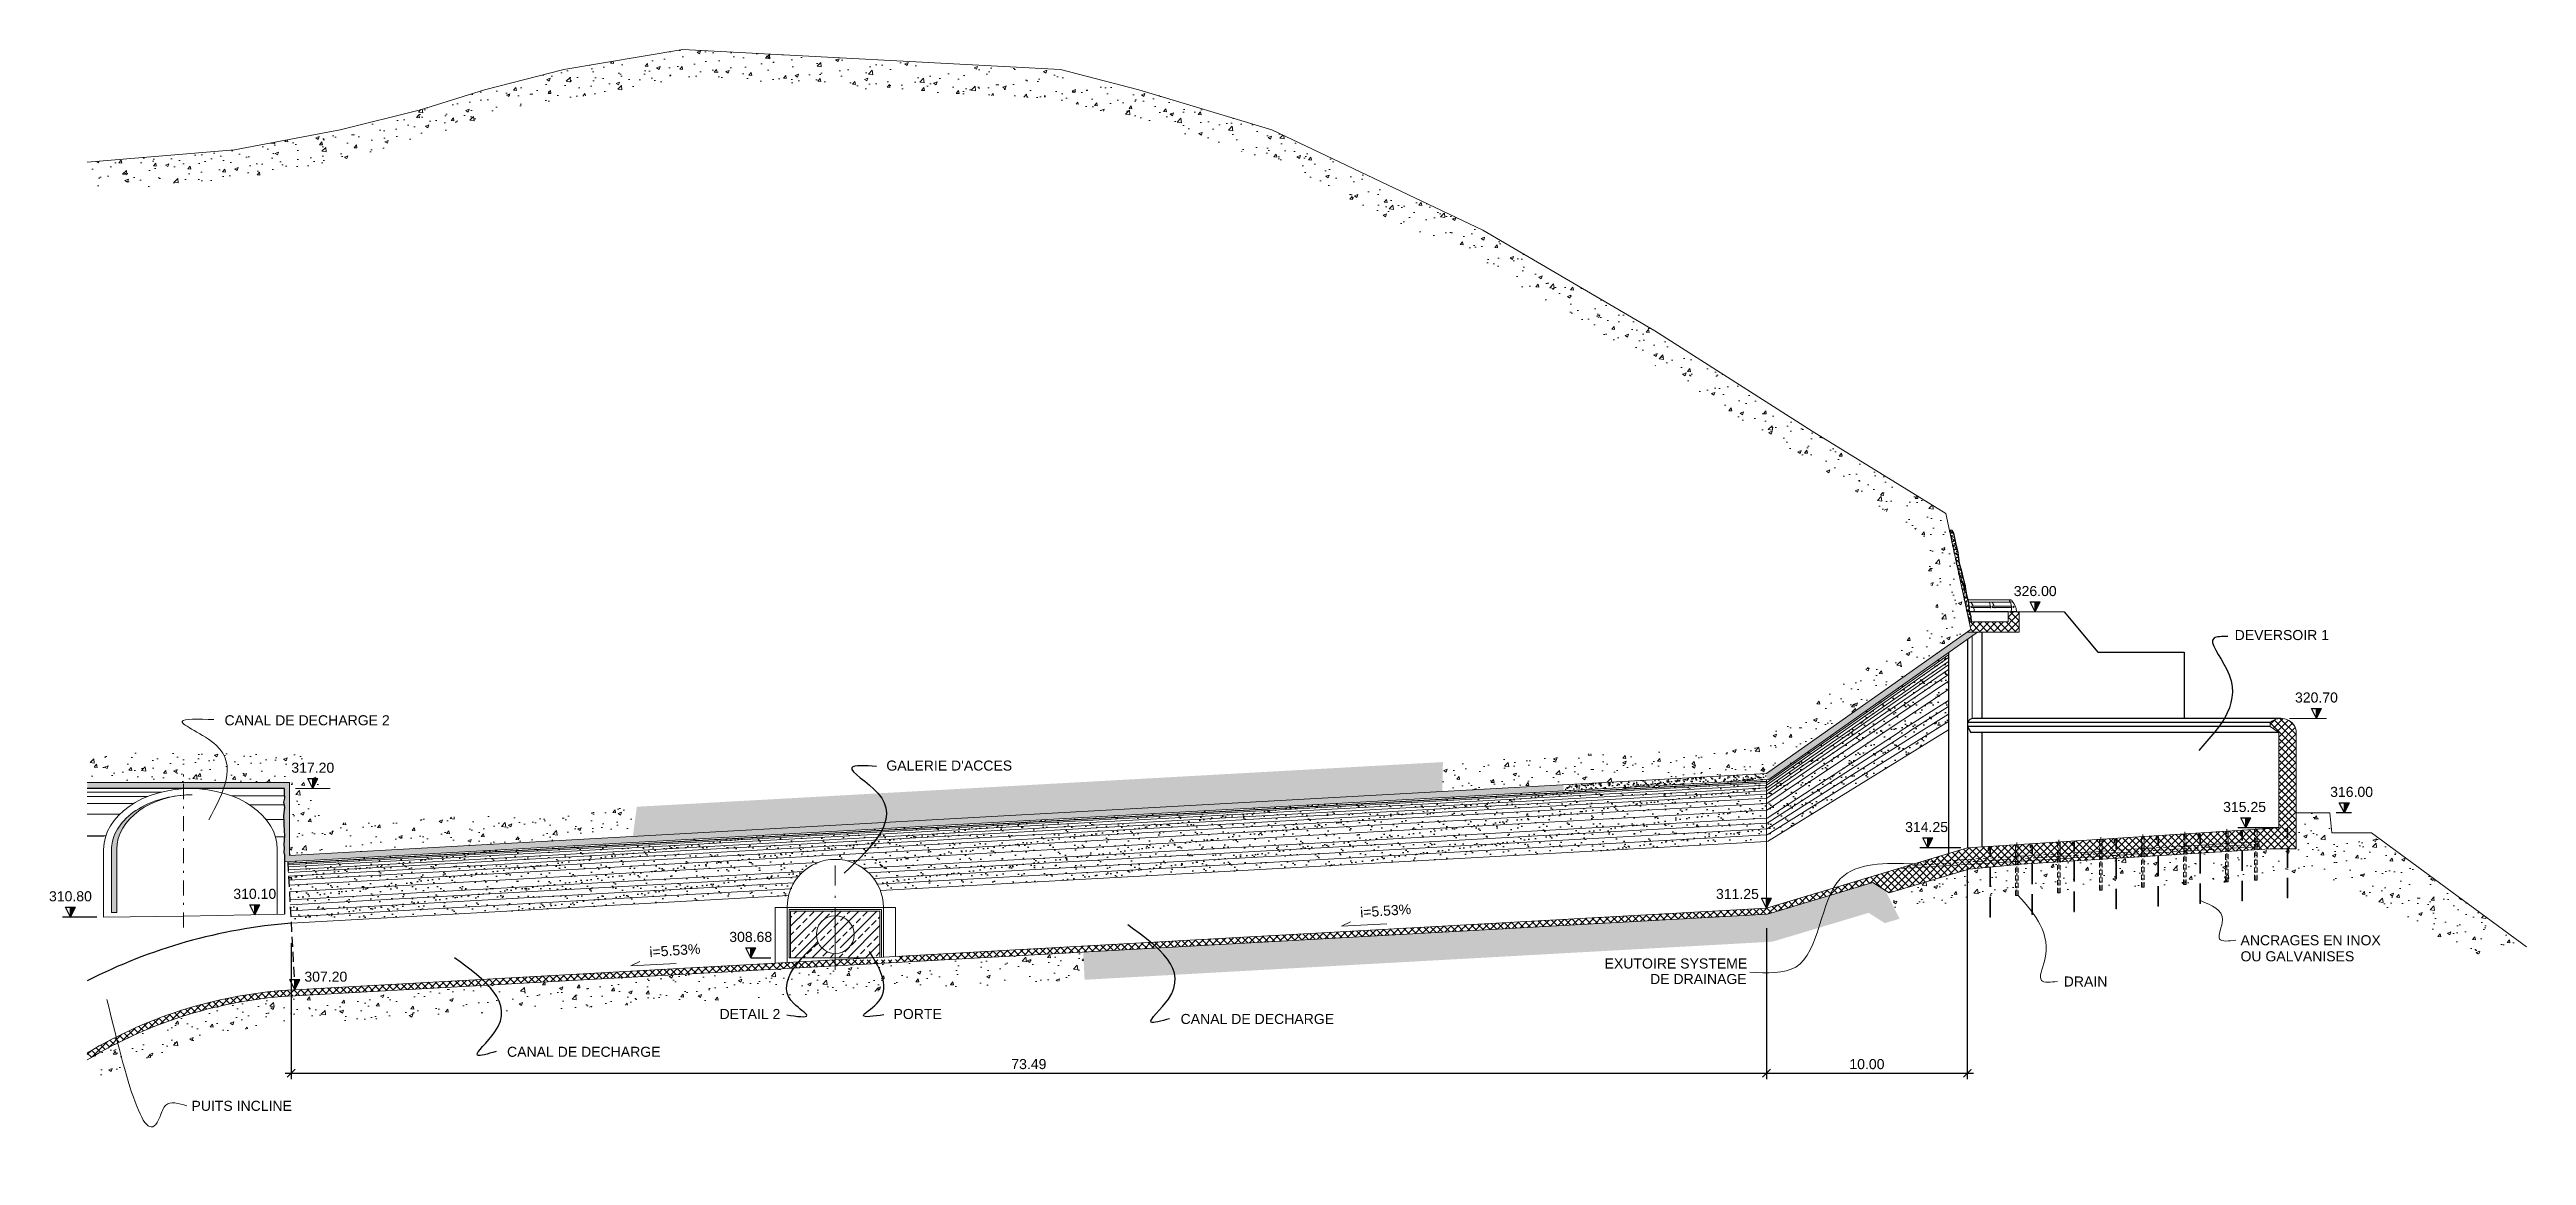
# Model space of a CAD drawing. Header units: millimetres. Extents: x -229 to 63875, y -200 to 109542.
# Drawn here: x 161.1 to 284.5, y 162.5 to 217.5 of the extents above; entities that cross this region are included whole.
import ezdxf
from ezdxf.enums import TextEntityAlignment as Align

# ---------------------------------------------------------------- set-up
doc = ezdxf.new("R2010")
doc.units = ezdxf.units.MM
for name, pattern in [('TRATTEGGIATA', [0.75, 0.5, -0.25]), ('TRATTEGGIATA2', [0.375, 0.25, -0.125]), ('TRATTOPUNTO', [1, 0.5, -0.25, 0, -0.25]), ('TRATTOPUNTO2', [0.5, 0.25, -0.125, 0, -0.125])]:
    doc.linetypes.add(name, pattern=pattern)
for name, color, linetype in [('Ancoraggi', 3, 'Continuous'), ('coordinate', 2, 'Continuous'), ('DIME', 6, 'Continuous'), ('LIN010CO', 2, 'Continuous'), ('LIN018CO', 6, 'Continuous'), ('LIN025CO', 7, 'Continuous'), ('LIN035CO', 1, 'Continuous'), ('LIN050CO', 3, 'Continuous'), ('TEXT035', 1, 'Continuous'), ('Tratteggi', 2, 'Continuous')]:
    doc.layers.add(name, color=color, linetype=linetype)
doc.layers.add('LINE010', color=2, linetype='Continuous', lineweight=9)
doc.styles.add('ARIAL', font='arial.ttf')
doc.linetypes.add('ROCK', pattern='A,0.25,-0.18,["<",Standard,S=0.18,R=90,X=0,Y=-0.09],0,["-",Standard,S=0.18,R=45,X=-0.111213,Y=-0.238491],0.25', length=0.68)
doc.dimstyles.new('DIME2-1_100', dxfattribs={"dimtxt": 0.25, "dimasz": 0.2, "dimexe": 0.15, "dimexo": 0.5, "dimgap": 0.1, "dimtad": 1, "dimzin": 0, "dimdsep": 46, "dimtxsty": 'ARIAL', "dimblk1": 'ARCHTICK', "dimblk2": 'ARCHTICK', "dimsah": 1, "dimcen": 0.09, "dimdle": 0.15, "dimclrd": 6, "dimclre": 6, "dimclrt": 1, "dimaunit": 2, "dimadec": 0, "dimazin": 0, "dimtfac": 1, "dimtmove": 0, "dimatfit": 1, "dimldrblk": 'ARCHTICK', "dimfxl": 1, "dimtolj": 1, "dimtzin": 0, "dimarcsym": 0})
pattern_1 = [(45, (17.57617, -102.0388), (-0.1767767, 0.1767767), []), (135, (17.57617, -102.0388), (-0.1767767, -0.1767767), [])]
pattern_2 = [(37.5, (17.57617, -102.03879), (-0.009449, 0.28902357), [0, -0.228, 0, -0.255, 0, -0.24375]), (7.5, (17.57617, -102.0388), (0.2654665, 0.4233219), [0, -0.123, 0, -0.2055, 0, -0.07875]), (327.5, (17.39167, -102.0388), (0.46712128, 0.00084886), [0, -0.075, 0, -0.27, 0, -0.3525]), (317.5, (17.39167, -102.0388), (0.450919, 0.13165133), [0, -0.0375, 0, -0.177, 0, -0.2025])]
pattern_3 = [(37.5, (17.57617, -102.0388), (-0.0251973, 0.7707295), [0, -0.608, 0, -0.68, 0, -0.65]), (7.5, (17.5762, -102.0388), (0.7079107, 1.1288584), [0, -0.328, 0, -0.548, 0, -0.21]), (327.5, (17.08417, -102.0388), (1.2456567, 0.0022636), [0, -0.2, 0, -0.72, 0, -0.94]), (317.5, (17.0842, -102.0388), (1.2024506, 0.3510702), [0, -0.1, 0, -0.472, 0, -0.54])]
pattern_4 = [(50, (17.5762, -102.0388), (1.7214244, -0.150605), [0.18, -1.98]), (355, (17.5762, -102.0388), (-0.333003, 1.805261), [0.144, -1.584]), (100.4514, (17.7196, -102.0513), (1.3884225, 1.654655), [0.1529765, -1.682741]), (46.1842, (17.5762, -101.5588), (2.561379, -0.397246), [0.27, -2.97]), (96.6356, (17.7896, -101.592), (2.24319, 2.337883), [0.229465, -2.524111]), (351.1842, (17.5762, -101.5588), (2.243189, 2.337885), [0.216, -2.376]), (21, (17.8162, -101.6788), (1.432577, -0.9662853), [0.18, -1.98]), (326, (17.8162, -101.6788), (0.583957, 1.74036), [0.144, -1.584]), (71.4514, (17.9355, -101.7593), (2.016534, 0.774073), [0.1529765, -1.682741]), (37.5, (17.57617, -102.0388), (0.02918365, 0.79894525), [0, -1.5648, 0, -1.608, 0, -1.59]), (7.5, (17.5762, -102.0388), (0.6313669, 0.9465881), [0, -0.9168, 0, -1.5288, 0, -0.606]), (327.5, (17.04097, -102.0388), (1.2811738, -0.0541317), [0, -0.6, 0, -1.872, 0, -2.484]), (317.5, (16.801, -102.0388), (1.3996468, 0.240252), [0, -0.78, 0, -1.2432, 0, -1.764])]

msp = doc.modelspace()

# ---------------------------------------------------------------- texts
at = {"layer": 'coordinate', "color": 1, "style": 'ARIAL'}
for s, p in [('CANAL DE DECHARGE 2', (169.86028, 183.90179)), ("GALERIE D'ACCES", (202.82213, 181.64665)), ('DETAIL 2', (194.5153, 169.27775)), ('PORTE', (203.17817, 169.27775)), ('CANAL DE DECHARGE', (217.47664, 169.02997)), ('CANAL DE DECHARGE', (183.93149, 167.39536)), ('PUITS INCLINE', (168.21407, 164.7051))]:
    msp.add_text(s, height=0.5, dxfattribs=at).set_placement(p)
at = {"layer": 'coordinate', "color": 1, "lineweight": 0, "style": 'ARIAL'}
for p in [(228.97296, 174.50738), (193.57472, 172.5327)]:
    msp.add_text('i=5.53%', height=0.5, rotation=3.9269102, dxfattribs=at).set_placement(p, align=Align.RIGHT)
at = {"layer": 'TEXT035', "style": 'ARIAL'}
for s, p in [('DEVERSOIR 1', (269.97549, 188.1443)), ('ANCRAGES EN INOX', (270.2656, 172.9507)), ('EXUTOIRE SYSTEME', (238.59508, 171.79228)), ('DE DRAINAGE', (240.85922, 171.01937)), ('OU GALVANISES', (270.2656, 172.1507)), ('DRAIN', (261.4605, 170.89559))]:
    msp.add_text(s, height=0.5, dxfattribs=at).set_placement(p)

# ---------------------------------------------------------------- blocks, each defined once
blk = doc.blocks.new('LIVELLI1')
at = {"layer": 'LIN018CO'}
blk.add_solid([(0, 0.25), (0, 0), (0.125, 0.25)], dxfattribs=at)
at = {"layer": 'LIN035CO'}
for p, q in [((-0.125, 0.25), (0.125, 0.25)), ((0, 0), (-0.125, 0.25)), ((0, 0), (0, 0.25)), ((0, 0), (0.125, 0.25))]:
    blk.add_line(p, q, dxfattribs=at)
at = {"layer": 'TEXT035', "style": 'ARIAL'}
blk.add_attdef('VALORE', text='', height=0.25, dxfattribs=at).set_placement((0, 0.395), align=Align.CENTER)
blk = doc.blocks.new('_ARCHTICK')
at = {"color": 0, "linetype": 'ByBlock', "const_width": 0.15}
blk.add_lwpolyline([(-0.5, -0.5), (0.5, 0.5)], dxfattribs=at)
blk = doc.blocks.new('*D81')
at = {"color": 6, "lineweight": -2, "transparency": 16777216}
for p, q in [((173.18, 173.05), (173.18, 166.28)), ((246.66, 173.8), (246.66, 166.28)), ((172.88, 166.58), (246.96, 166.58))]:
    blk.add_line(p, q, dxfattribs=at)
at = {"layer": 'Defpoints', "color": 0, "transparency": 16777216}
for p in [(173.18, 174.05), (246.66, 174.8), (246.66, 166.58)]:
    blk.add_point(p, dxfattribs=at)
at = {"color": 6, "lineweight": -2, "transparency": 16777216, "xscale": 0.4, "yscale": 0.4, "zscale": 0.4, "rotation": 180}
blk.add_blockref('_ARCHTICK', (173.18, 166.58), dxfattribs=at)
at = {"color": 6, "lineweight": -2, "transparency": 16777216, "xscale": 0.4, "yscale": 0.4, "zscale": 0.4}
blk.add_blockref('_ARCHTICK', (246.66, 166.58), dxfattribs=at)
at = {"color": 1, "transparency": 16777216, "insert": (209.92, 167.03), "char_height": 0.5, "attachment_point": 5, "style": 'ARIAL'}
blk.add_mtext('\\A1;73.49', dxfattribs=at)
blk = doc.blocks.new('*D82')
at = {"color": 6, "lineweight": -2, "transparency": 16777216}
for p, q in [((256.66, 176.8), (256.66, 166.28)), ((246.66, 173.8), (246.66, 166.28)), ((246.36, 166.58), (256.96, 166.58))]:
    blk.add_line(p, q, dxfattribs=at)
at = {"layer": 'Defpoints', "color": 0, "transparency": 16777216}
for p in [(256.66, 177.8), (246.66, 174.8), (256.66, 166.58)]:
    blk.add_point(p, dxfattribs=at)
at = {"color": 6, "lineweight": -2, "transparency": 16777216, "xscale": 0.4, "yscale": 0.4, "zscale": 0.4, "rotation": 180}
blk.add_blockref('_ARCHTICK', (246.66, 166.58), dxfattribs=at)
at = {"color": 6, "lineweight": -2, "transparency": 16777216, "xscale": 0.4, "yscale": 0.4, "zscale": 0.4}
blk.add_blockref('_ARCHTICK', (256.66, 166.58), dxfattribs=at)
at = {"color": 1, "transparency": 16777216, "insert": (251.66, 167.03), "char_height": 0.5, "attachment_point": 5, "style": 'ARIAL'}
blk.add_mtext('\\A1;10.00', dxfattribs=at)

# ---------------------------------------------------------------- dimensions: what is measured, and where the dimension line sits
for base, p1, p2, picture, middle in [((256.66335, 166.5751), (246.66335, 174.79514), (256.66335, 177.79514), '*D82', (251.66335, 167.03038)), ((246.66335, 166.5751), (173.17601, 174.04904), (246.66335, 174.79514), '*D81', (209.91968, 167.03055))]:
    dim = msp.add_linear_dim(base=base, p1=p1, p2=p2, dimstyle='DIME2-1_100', override={"dimscale": 2})
    dim.commit()
    dim.dimension.update_dxf_attribs({"geometry": picture, "text_midpoint": middle})

# ---------------------------------------------------------------- hatches: boundary and pattern name
at = {"layer": 'LIN010CO', "linetype": 'Continuous', "lineweight": 0}
h = msp.add_hatch(dxfattribs=at)
h.set_pattern_fill('AR-CONC', color=256, scale=0.24, style=0)
h.set_pattern_definition(pattern_4)
h.paths.add_polyline_path([(211.49335, 216.54514), (192.69335, 217.54514), (187.12164, 216.60715), (186.9437, 215.08132), (187.0558, 215.10977), (192.7771, 216.07295), (211.27023, 215.08927), (214.99922, 214.13312), (215.6411, 213.9392), (216.43653, 215.22999), (215.39335, 215.54514)])
h = msp.add_hatch(dxfattribs=at)
h.set_pattern_fill('AR-CONC', color=256, scale=0.24, style=0)
h.set_pattern_definition(pattern_4)
h.paths.add_polyline_path([(180.01042, 213.13366), (183.21252, 214.13432), (186.9437, 215.08132), (187.12164, 216.60715), (186.75335, 216.54514), (182.81335, 215.54514), (179.61335, 214.54514), (175.62335, 213.54514), (170.36335, 212.54514), (163.02641, 211.93117), (163.14863, 210.47061), (170.56188, 211.09097), (175.93864, 212.11317)])
h = msp.add_hatch(dxfattribs=at)
h.set_pattern_fill('AR-CONC', color=256, scale=0.24, style=0)
h.set_pattern_definition(pattern_4)
h.paths.add_polyline_path([(232.52335, 208.54514), (222.01335, 213.54514), (216.43653, 215.22999), (215.6411, 213.9392), (221.48359, 212.1741), (231.83835, 207.24795), (237.69377, 203.8357), (239.2442, 204.62857)])
h = msp.add_hatch(dxfattribs=at)
h.set_pattern_fill('AR-CONC', color=256, scale=0.24, style=0)
h.set_pattern_definition(pattern_4)
h.paths.add_polyline_path([(248.93335, 198.54514), (241.10335, 203.54514), (239.2442, 204.62857), (237.69377, 203.8357), (240.33965, 202.29382), (248.1543, 197.30361), (252.31586, 194.73792), (253.08505, 195.98553)])
h = msp.add_hatch(dxfattribs=at)
h.set_pattern_fill('AR-CONC', color=256, scale=0.24, style=0)
h.set_pattern_definition(pattern_4)
h.paths.add_polyline_path([(255.58322, 194.44535), (253.05111, 196.00645), (251.91663, 194.98406), (254.28273, 193.5253), (255.19621, 189.30407), (246.16245, 182.93485), (230.3629, 182.05955), (230.55191, 180.60211), (246.66335, 181.49468), (256.834, 188.66546)])
at = {"layer": 'LIN010CO', "lineweight": 0}
h = msp.add_hatch(dxfattribs=at)
h.set_pattern_fill('ANSI37', color=256, scale=2, style=0)
h.set_pattern_definition(pattern_1)
h.paths.add_polyline_path([(259.24338, 189.54514), (258.70218, 189.54514), (258.70218, 189.04514), (256.75184, 189.04514), (256.834, 188.66546), (256.66335, 188.54514), (259.24338, 188.54514)])
h = msp.add_hatch(dxfattribs=at)
h.set_pattern_fill('ANSI37', color=256, scale=2, style=0)
h.set_pattern_definition(pattern_1)
edge = h.paths.add_edge_path()
edge.add_ellipse((272.28083, 183.54514), major_axis=(0.75767, 0), ratio=0.923879533, start_angle=0, end_angle=90)
edge.add_ellipse((272.28083, 183.54514), major_axis=(0.75767, 0), ratio=0.923879533, start_angle=90, end_angle=135.5846914)
edge.add_line((271.73963, 184.03504), (271.73963, 183.83514))
edge.add_line((271.73963, 183.83514), (272.17259, 183.54514))
edge.add_line((272.17259, 183.54514), (273.0385, 183.54514))
h.paths.add_polyline_path([(273.0385, 183.54514), (272.17259, 183.54514), (272.17259, 178.79514), (256.66335, 177.79514), (246.66335, 174.79514), (246.66335, 174.49469), (246.71547, 174.49757), (251.95524, 176.0695), (252.76342, 175.55366), (256.73725, 176.74581), (259.35464, 176.98528), (267.64389, 177.49524), (271.74235, 177.74514), (273.0385, 177.74514), (273.0385, 179.54514)])
at = {"layer": 'LIN010CO', "linetype": 'Continuous', "lineweight": 0}
h = msp.add_hatch(dxfattribs=at)
h.set_pattern_fill('AR-CONC', color=256, scale=0.24, style=0)
h.set_pattern_definition(pattern_4)
edge = h.paths.add_edge_path()
edge.add_line((190.39785, 179.84549), (174.55536, 178.96782))
edge.add_line((174.55536, 178.96782), (174.55536, 180.74889))
edge.add_line((174.55536, 180.74889), (174.25695, 180.74889))
edge.add_line((174.25695, 180.74889), (174.00695, 181.24889))
edge.add_line((174.00695, 181.24889), (174.50695, 181.24889))
edge.add_line((174.50695, 181.24889), (174.25695, 180.74889))
edge.add_line((174.25695, 180.74889), (174.55536, 180.74889))
edge.add_line((174.55536, 180.74889), (174.55536, 182.51455))
edge.add_line((174.55536, 182.51455), (169.77117, 182.51455))
edge.add_spline(control_points=[(169.77117, 182.51455), (170.04114, 182.0693), (170.04549, 181.57273), (169.90871, 181.04889)], knot_values=[4.102633747, 4.102633747, 4.102633747, 4.102633747, 5.63070694, 5.63070694, 5.63070694, 5.63070694], degree=3, periodic=0)
edge.add_line((169.90871, 181.04889), (173.08969, 181.04889))
edge.add_line((173.08969, 181.04889), (173.08969, 177.4187))
edge.add_line((173.08969, 177.4187), (190.19376, 178.36627))
edge.add_line((190.19376, 178.36627), (190.39785, 179.84549))
edge = h.paths.add_edge_path()
edge.add_spline(control_points=[(169.90871, 181.04889), (170.04549, 181.57273), (170.04114, 182.0693), (169.77117, 182.51455)], knot_values=[4.102633747, 4.102633747, 4.102633747, 4.102633747, 5.63070694, 5.63070694, 5.63070694, 5.63070694], degree=3, periodic=0)
edge.add_line((169.77117, 182.51455), (163.02641, 182.51455))
edge.add_line((163.02641, 182.51455), (163.02641, 181.04889))
edge.add_line((163.02641, 181.04889), (169.90871, 181.04889))
h.paths.add_polyline_path([(173.06118, 181.40276), (175.45306, 181.40276), (175.45306, 182.16913), (173.06118, 182.16913)], flags=24)
h = msp.add_hatch(dxfattribs=at)
h.set_pattern_fill('AR-CONC', color=256, scale=0.24, style=0)
h.set_pattern_definition(pattern_4)
edge = h.paths.add_edge_path()
edge.add_line((230.54124, 182.06943), (202.41365, 180.51117))
edge.add_spline(control_points=[(202.41365, 180.51117), (202.83319, 180.03407), (202.90508, 179.5503), (202.75753, 179.0623)], knot_values=[3.063294748, 3.063294748, 3.063294748, 3.063294748, 4.656516373, 4.656516373, 4.656516373, 4.656516373], degree=3, periodic=0)
edge.add_line((202.75753, 179.0623), (230.5126, 180.59993))
edge.add_line((230.5126, 180.59993), (230.54124, 182.06943))
edge = h.paths.add_edge_path()
edge.add_spline(control_points=[(202.75753, 179.0623), (202.90508, 179.5503), (202.83319, 180.03407), (202.41365, 180.51117)], knot_values=[3.063294748, 3.063294748, 3.063294748, 3.063294748, 4.656516373, 4.656516373, 4.656516373, 4.656516373], degree=3, periodic=0)
edge.add_line((202.41365, 180.51117), (190.39785, 179.84549))
edge.add_line((190.39785, 179.84549), (190.19376, 178.36627))
edge.add_line((190.19376, 178.36627), (202.75753, 179.0623))
at = {"layer": 'LIN010CO', "lineweight": 0}
h = msp.add_hatch(color=256, dxfattribs=at)
edge = h.paths.add_edge_path()
edge.add_line((164.49483, 174.58769), (164.49483, 177.72095))
edge.add_ellipse((168.25636, 177.72095), major_axis=(-3.76153, 0), ratio=0.723016347, start_angle=275.2624536, end_angle=360, ccw=False)
edge.add_line((167.91136, 180.42913), (167.91136, 180.43036))
edge.add_spline(control_points=[(167.91136, 180.43036), (167.62611, 180.41353), (167.34356, 180.37602), (166.58293, 180.21561), (166.12575, 180.04884), (165.33809, 179.61635), (165.00819, 179.35096), (164.51761, 178.76866), (164.35679, 178.45296), (164.25168, 177.99648), (164.23597, 177.8587), (164.23597, 177.72095)], knot_values=[4.796402486, 4.796402486, 4.796402486, 4.796402486, 5.005311645, 5.005311645, 5.378055444, 5.378055444, 5.750799242, 5.750799242, 6.123543041, 6.123543041, 6.283185307, 6.283185307, 6.283185307, 6.283185307], degree=3, periodic=0)
edge.add_line((164.23597, 177.72095), (164.23597, 174.58769))
edge.add_line((164.23597, 174.58769), (164.49483, 174.58769))
at = {"layer": 'LIN010CO', "linetype": 'Continuous', "lineweight": 0}
h = msp.add_hatch(dxfattribs=at)
h.set_pattern_fill('AR-CONC', color=256, scale=0.24, style=0)
h.set_pattern_definition(pattern_4)
h.paths.add_polyline_path([(253.28728, 174.26881), (252.57943, 175.67109), (252.76342, 175.55366), (256.9084, 176.76147), (268.80855, 177.56625), (273.0385, 177.74514), (273.0385, 179.54514), (274.71468, 179.54514), (274.81468, 178.54514), (276.79683, 178.54514), (284.50722, 172.87574), (281.63853, 172.44242), (279.17514, 173.95022), (275.25383, 176.06113), (274.41969, 176.36396), (257.00125, 175.38301)])
h = msp.add_hatch(dxfattribs=at)
h.set_pattern_fill('AR-CONC', color=256, scale=0.24, style=0)
h.set_pattern_definition(pattern_4)
edge = h.paths.add_edge_path()
edge.add_spline(control_points=[(251.16738, 174.39114), (250.90055, 174.82506), (250.65032, 175.25706), (250.49868, 175.63253)], knot_values=[3.92547604, 3.92547604, 3.92547604, 3.92547604, 5.011585578, 5.011585578, 5.011585578, 5.011585578], degree=3, periodic=0)
edge.add_line((250.49868, 175.63253), (246.71547, 174.49757))
edge.add_line((246.71547, 174.49757), (212.62943, 172.61062))
edge.add_line((212.62943, 172.61062), (212.69651, 171.23103))
edge.add_line((212.69651, 171.23103), (246.95541, 173.12755))
edge.add_line((246.95541, 173.12755), (251.16738, 174.39114))
edge = h.paths.add_edge_path()
edge.add_line((252.57943, 175.67109), (251.95524, 176.0695))
edge.add_line((251.95524, 176.0695), (250.49868, 175.63253))
edge.add_spline(control_points=[(250.49868, 175.63253), (250.65032, 175.25706), (250.90055, 174.82506), (251.16738, 174.39114)], knot_values=[3.92547604, 3.92547604, 3.92547604, 3.92547604, 5.011585578, 5.011585578, 5.011585578, 5.011585578], degree=3, periodic=0)
edge.add_line((251.16738, 174.39114), (251.74575, 174.56465))
edge.add_line((251.74575, 174.56465), (252.55394, 174.04881))
edge.add_line((252.55394, 174.04881), (253.28728, 174.26881))
edge.add_line((253.28728, 174.26881), (252.57943, 175.67109))
at = {"layer": 'LIN010CO', "lineweight": 0}
h = msp.add_hatch(dxfattribs=at)
h.set_pattern_fill('ANSI37', color=256, scale=2, style=0)
h.set_pattern_definition(pattern_1)
h.paths.add_polyline_path([(246.66335, 174.49469), (246.66335, 174.79514), (203.27733, 172.39336), (203.27721, 172.22738), (202.67905, 172.22738), (200.27905, 172.22738), (200.27905, 171.92692)])
h = msp.add_hatch(dxfattribs=at)
h.set_pattern_fill('ANSI37', color=256, scale=2, style=0)
h.set_pattern_definition(pattern_1)
h.paths.add_polyline_path([(200.27905, 171.92692), (200.27905, 172.22738), (173.35935, 170.73714, 0.122348363), (163.02641, 167.59293), (163.02641, 167.24254, -0.124425055), (173.37594, 170.4376)])
at = {"layer": 'LIN010CO', "linetype": 'Continuous', "lineweight": 0}
h = msp.add_hatch(dxfattribs=at)
h.set_pattern_fill('AR-CONC', color=256, scale=0.24, style=0)
h.set_pattern_definition(pattern_4)
h.paths.add_polyline_path([(212.62943, 172.61062), (185.02409, 171.08243), (185.07995, 169.70222), (212.69651, 171.23103)])
h = msp.add_hatch(dxfattribs=at)
h.set_pattern_fill('AR-CONC', color=256, scale=0.24, style=0)
h.set_pattern_definition(pattern_4)
edge = h.paths.add_edge_path()
edge.add_line((185.02409, 171.08243), (173.37594, 170.4376))
edge.add_arc((174.52143, 148.3673), 22.10001, 92.9710993, 115.6715362)
edge.add_spline(control_points=[(164.94745, 168.28587), (165.164, 167.84582), (165.37471, 167.42992), (165.57544, 167.05523)], knot_values=[4.79715133, 4.79715133, 4.79715133, 4.79715133, 5.620665571, 5.620665571, 5.620665571, 5.620665571], degree=3, periodic=0)
edge.add_arc((174.52143, 148.3673), 20.71882, 92.9646233, 115.5806263, ccw=False)
edge.add_line((173.44986, 169.05839), (185.07995, 169.70222))
edge.add_line((185.07995, 169.70222), (185.02409, 171.08243))
edge = h.paths.add_edge_path()
edge.add_spline(control_points=[(165.57544, 167.05523), (165.37471, 167.42992), (165.164, 167.84582), (164.94745, 168.28587)], knot_values=[4.79715133, 4.79715133, 4.79715133, 4.79715133, 5.620665571, 5.620665571, 5.620665571, 5.620665571], degree=3, periodic=0)
edge.add_arc((174.52143, 148.3673), 22.10001, 115.6715362, 121.341415)
edge.add_line((163.02641, 167.24254), (163.74481, 166.06289))
edge.add_arc((174.52143, 148.3673), 20.71882, 115.5806263, 121.341415, ccw=False)
at = {"layer": 'Tratteggi'}
h = msp.add_hatch(dxfattribs=at)
h.set_pattern_fill('AR-SAND', scale=0.08, style=0)
h.set_pattern_definition([(37.5, (20.27717, -104.53879), (-0.00503947, 0.1541459), [0, -0.1216, 0, -0.136, 0, -0.13]), (7.5, (20.27717, -104.53879), (0.14158214, 0.22577169), [0, -0.0656, 0, -0.1096, 0, -0.042]), (327.5, (20.17877, -104.53879), (0.24913135, 0.000452724), [0, -0.04, 0, -0.144, 0, -0.188]), (317.5, (20.17877, -104.53879), (0.24049013, 0.07021405), [0, -0.02, 0, -0.0944, 0, -0.108])])
h.paths.add_polyline_path([(256.40372, 191.50015), (256.2666, 191.9571), (256.19803, 192.50545), (256.09519, 192.98526), (255.98092, 193.46507), (255.90093, 193.60215), (255.72953, 193.61358), (255.63697, 193.57745), (255.78605, 193.48553), (256.75184, 189.04514), (256.87223, 189.04514), (256.84937, 189.29532), (256.75796, 189.64947), (256.7351, 190.00361), (256.62083, 190.48341), (256.57513, 190.81471)])
h = msp.add_hatch(dxfattribs=at)
h.set_pattern_fill('AR-SAND', scale=0.15, style=0)
h.set_pattern_definition(pattern_2)
h.paths.add_polyline_path([(257.16923, 188.53475), (257.16698, 188.54514), (256.66335, 188.54514), (246.66335, 181.49468), (246.66335, 181.19422), (246.76588, 181.1999)])
h = msp.add_hatch(dxfattribs=at)
h.set_pattern_fill('AR-SAND', color=256, scale=0.4, style=0)
h.set_pattern_definition(pattern_3)
h.paths.add_polyline_path([(246.70203, 178.12048), (255.73039, 183.68339), (255.73039, 187.52029), (246.66335, 181.19422)])
h = msp.add_hatch(dxfattribs=at)
h.set_pattern_fill('AR-SAND', scale=0.15, style=0)
h.set_pattern_definition(pattern_2)
h.paths.add_polyline_path([(246.66335, 181.19422), (246.66335, 181.49468), (236.55249, 180.93454), (236.55249, 180.63408)])
h = msp.add_hatch(dxfattribs=at)
h.set_pattern_fill('AR-SAND', scale=0.15, style=0)
h.set_pattern_definition(pattern_2)
edge = h.paths.add_edge_path()
edge.add_line((181.61939, 177.89125), (173.08969, 177.4187))
edge.add_line((173.08969, 177.4187), (173.08969, 178.80246))
edge.add_spline(control_points=[(173.08969, 178.80246), (173.0063, 178.79617), (172.9221, 178.79007), (172.83723, 178.78413)], knot_values=[4.842647405, 4.842647405, 4.842647405, 4.842647405, 4.984950547, 4.984950547, 4.984950547, 4.984950547], degree=3, periodic=0)
edge.add_line((172.83723, 178.78413), (172.84441, 178.65322))
edge.add_line((172.84441, 178.65322), (172.85777, 178.41731))
edge.add_line((172.85777, 178.41731), (172.83196, 177.9707))
edge.add_line((172.83196, 177.9707), (172.84928, 177.78558))
edge.add_line((172.84928, 177.78558), (172.83196, 177.5645))
edge.add_line((172.83196, 177.5645), (172.83969, 177.48143))
edge.add_line((172.83969, 177.48143), (172.83969, 177.10439))
edge.add_line((172.83969, 177.10439), (181.61939, 177.59079))
edge.add_line((181.61939, 177.59079), (181.61939, 177.89125))
edge = h.paths.add_edge_path()
edge.add_line((173.08969, 181.04889), (167.81969, 181.04889))
edge.add_line((167.81969, 181.04889), (167.81969, 180.74889))
edge.add_line((167.81969, 180.74889), (172.84892, 180.74889))
edge.add_line((172.84892, 180.74889), (172.85364, 180.70645))
edge.add_line((172.85364, 180.70645), (172.85364, 180.64609))
edge.add_line((172.85364, 180.64609), (172.84961, 180.55355))
edge.add_line((172.84961, 180.55355), (172.84441, 180.50933))
edge.add_line((172.84441, 180.50933), (172.85777, 180.26897))
edge.add_line((172.85777, 180.26897), (172.8177, 180.08203))
edge.add_line((172.8177, 180.08203), (172.86222, 179.83276))
edge.add_line((172.86222, 179.83276), (172.82215, 179.401))
edge.add_line((172.82215, 179.401), (172.83105, 179.13394))
edge.add_line((172.83105, 179.13394), (172.8266, 178.97815))
edge.add_line((172.8266, 178.97815), (172.83723, 178.78413))
edge.add_spline(control_points=[(172.83723, 178.78413), (172.9221, 178.79007), (173.0063, 178.79617), (173.08969, 178.80246)], knot_values=[4.842647405, 4.842647405, 4.842647405, 4.842647405, 4.984950547, 4.984950547, 4.984950547, 4.984950547], degree=3, periodic=0)
edge.add_line((173.08969, 178.80246), (173.08969, 181.04889))
h.paths.add_polyline_path([(167.81969, 181.04889), (163.02641, 181.04889), (163.02641, 180.74889), (167.81969, 180.74889)])
h = msp.add_hatch(dxfattribs=at)
h.set_pattern_fill('AR-SAND', scale=0.15, style=0)
h.set_pattern_definition(pattern_2)
h.paths.add_polyline_path([(236.55249, 180.93454), (218.90505, 179.95687), (218.90505, 179.65641), (236.55249, 180.63408)])
h = msp.add_hatch(dxfattribs=at)
h.set_pattern_fill('AR-SAND', color=256, scale=0.4, style=0)
h.set_pattern_definition([(37.5, (17.57617, -102.0388), (-0.0251973, 0.7707295), [0, -0.608, 0, -0.68, 0, -0.65]), (7.5, (17.5762, -102.0388), (0.7079107, 1.1288584), [0, -0.328, 0, -0.548, 0, -0.21]), (327.5, (17.08417, -102.0388), (1.2456567, 0.0022636), [0, -0.2, 0, -0.72, 0, -0.94]), (317.5, (17.0842, -102.0388), (1.2024506, 0.3510702), [0, -0.1, 0, -0.472, 0, -0.54])])
h.paths.add_polyline_path([(224.67465, 176.90206), (224.67465, 179.97605), (246.66335, 181.19422), (246.66335, 178.12024)])
h = msp.add_hatch(dxfattribs=at)
h.set_pattern_fill('AR-SAND', scale=0.15, style=0)
h.set_pattern_definition(pattern_2)
h.paths.add_polyline_path([(203.77185, 179.1185), (181.61939, 177.89125), (181.61939, 177.59079), (203.77185, 178.81804)])
h = msp.add_hatch(dxfattribs=at)
h.set_pattern_fill('AR-SAND', color=256, scale=0.4, style=0)
h.set_pattern_definition(pattern_3)
h.paths.add_polyline_path([(224.67465, 176.90206), (224.67465, 179.97605), (202.52441, 178.74893), (202.52441, 175.67494)])
h = msp.add_hatch(dxfattribs=at)
h.set_pattern_fill('AR-SAND', scale=0.15, style=0)
h.set_pattern_definition(pattern_2)
h.paths.add_polyline_path([(218.90505, 179.95687), (203.77185, 179.1185), (203.77185, 178.81804), (218.90505, 179.65641)])
h = msp.add_hatch(dxfattribs=at)
h.set_pattern_fill('AR-SAND', color=256, scale=0.4, style=0)
h.set_pattern_definition(pattern_3)
h.paths.add_polyline_path([(202.52441, 175.67494), (202.52441, 178.74893), (173.00636, 177.11362), (173.17601, 174.04904), (197.95381, 175.42173), (198.06403, 175.75133), (198.21659, 176.05466), (198.43317, 176.36124), (198.68645, 176.62282), (198.9409, 176.83122), (199.40468, 177.06243), (199.74291, 177.1663), (200.07808, 177.2381), (200.27905, 177.22738), (200.71251, 177.21417), (200.93994, 177.14236), (201.43072, 176.97482), (201.83771, 176.68761), (202.11303, 176.44827), (202.3285, 176.17303)])
h = msp.add_hatch(dxfattribs=at)
h.set_pattern_fill('ANSI33', color=256, scale=2.5, style=0)
h.set_pattern_definition([(45, (17.57617, -102.0388), (-0.4419417, 0.4419417), []), (45, (18.0181, -102.0388), (-0.4419417, 0.4419417), [0.3125, -0.15625])])
h.paths.add_polyline_path([(200.27905, 174.65238), (198.05405, 174.65238), (198.05405, 172.32738), (200.27905, 172.32738), (200.02905, 172.82738), (200.27905, 172.82738)])
h.paths.add_polyline_path([(202.50405, 174.65238), (200.27905, 174.65238), (200.27905, 172.82738), (200.52905, 172.82738), (200.27905, 172.32738), (202.08546, 172.32738), (202.50405, 172.35055)])
h.paths.add_polyline_path([(199.08329, 172.98125), (201.47517, 172.98125), (201.47517, 173.74762), (199.08329, 173.74762)], flags=9)

# ---------------------------------------------------------------- linework, layer by layer
for p, q in [((255.73039, 187.52029), (255.73039, 177.51525)), ((256.66335, 188.17808), (256.66335, 177.79514)), ((257.38519, 188.54514), (257.38519, 184.24514)), ((271.73963, 184.03514), (256.66335, 184.03514)), ((271.73963, 183.83514), (256.66335, 183.83514)), ((256.66335, 183.83514), (256.83638, 183.54514)), ((272.28083, 184.24514), (256.96412, 184.24514)), ((272.17259, 183.54514), (256.83638, 183.54514)), ((257.38519, 183.54514), (257.38519, 177.84169))]:
    msp.add_line(p, q)
msp.add_lwpolyline([(196.06833, 172.32738), (197.07391, 172.32738)])
msp.add_arc((256.9873, 183.89156), 0.35434, 93.7513503, 156.0955436)
at = {"layer": 'Ancoraggi', "linetype": 'TRATTEGGIATA', "lineweight": 0}
for p, q in [((257.69219, 177.7593), (257.69219, 177.6631)), ((257.69219, 177.6631), (257.71819, 177.6631)), ((257.71819, 177.7593), (257.71819, 177.6631)), ((259.78479, 177.89413), (259.78479, 177.79794)), ((259.78479, 177.79794), (259.81079, 177.79794)), ((259.81079, 177.89413), (259.81079, 177.79794)), ((261.87739, 178.02897), (261.87739, 177.93277)), ((261.87739, 177.93277), (261.90339, 177.93277)), ((261.90339, 178.02897), (261.90339, 177.93277)), ((263.96999, 178.1638), (263.96999, 178.0676)), ((263.96999, 178.0676), (263.99599, 178.0676)), ((263.99599, 178.1638), (263.99599, 178.0676)), ((266.06259, 178.29863), (266.06259, 178.20243)), ((266.06259, 178.20243), (266.08859, 178.20243)), ((266.08859, 178.29863), (266.08859, 178.20243)), ((268.15519, 178.43346), (268.15519, 178.33727)), ((268.15519, 178.33727), (268.18119, 178.33727)), ((268.18119, 178.43346), (268.18119, 178.33727)), ((270.24779, 178.5683), (270.24779, 178.4721)), ((270.24779, 178.4721), (270.27379, 178.4721)), ((270.27379, 178.5683), (270.27379, 178.4721)), ((272.50055, 178.71087), (272.50055, 178.61467)), ((272.50055, 178.61467), (272.52655, 178.61467)), ((272.52655, 178.71087), (272.52655, 178.61467))]:
    msp.add_line(p, q, dxfattribs=at)
at = {"layer": 'Ancoraggi', "linetype": 'TRATTEGGIATA', "lineweight": 0, "ltscale": 2}
for p, q in [((257.78419, 174.35409), (257.78419, 177.7593)), ((257.81019, 174.35409), (257.81019, 177.7593)), ((259.87679, 174.48892), (259.87679, 177.89413)), ((259.90279, 174.48892), (259.90279, 177.89413)), ((261.96939, 174.62376), (261.96939, 178.02897)), ((261.99539, 174.62376), (261.99539, 178.02897)), ((264.06199, 174.75859), (264.06199, 178.1638)), ((264.08799, 174.75859), (264.08799, 178.1638)), ((266.15459, 174.89342), (266.15459, 178.29863)), ((266.18059, 174.89342), (266.18059, 178.29863)), ((268.24719, 175.02825), (268.24719, 178.43346)), ((268.27319, 175.02825), (268.27319, 178.43346)), ((270.33979, 175.16309), (270.33979, 178.5683)), ((270.36579, 175.16309), (270.36579, 178.5683)), ((272.59255, 175.30566), (272.59255, 178.71087)), ((272.61855, 175.30566), (272.61855, 178.71087)), ((272.61855, 175.30566), (272.59255, 175.30566)), ((257.78419, 174.35409), (257.81019, 174.35409)), ((266.18059, 174.89342), (266.15459, 174.89342)), ((268.27319, 175.02825), (268.24719, 175.02825)), ((270.36579, 175.16309), (270.33979, 175.16309))]:
    msp.add_line(p, q, dxfattribs=at)
at = {"layer": 'Ancoraggi'}
for p, q in [((259.90279, 174.48892), (259.87679, 174.48892)), ((261.96939, 174.62376), (261.99539, 174.62376)), ((264.08799, 174.75859), (264.06199, 174.75859))]:
    msp.add_line(p, q, dxfattribs=at)
at = {"layer": 'Ancoraggi', "linetype": 'TRATTEGGIATA', "lineweight": 0}
for centre, radius, start in [((257.75119, 177.7593), 0.059, 360), ((257.75119, 177.7593), 0.033, 0), ((259.84379, 177.89413), 0.059, 360), ((259.84379, 177.89413), 0.033, 0), ((261.93639, 178.02897), 0.059, 360), ((261.93639, 178.02897), 0.033, 0), ((264.02899, 178.1638), 0.059, 360), ((264.02899, 178.1638), 0.033, 0), ((266.12159, 178.29863), 0.059, 360), ((266.12159, 178.29863), 0.033, 0), ((268.21419, 178.43346), 0.059, 360), ((268.21419, 178.43346), 0.033, 0), ((270.30679, 178.5683), 0.059, 360), ((270.30679, 178.5683), 0.033, 0), ((272.55955, 178.71087), 0.059, 360), ((272.55955, 178.71087), 0.033, 0)]:
    msp.add_arc(centre, radius, start, 180, dxfattribs=at)
at = {"layer": 'DIME', "linetype": 'Continuous', "lineweight": 0}
for p, q in [((259.24338, 189.54514), (261.47578, 189.54514)), ((246.66335, 174.79514), (246.66335, 181.19422))]:
    msp.add_line(p, q, dxfattribs=at)
at = {"layer": 'DIME'}
for points in [[(202.33732, 181.8548), (201.10359, 181.78989), (202.40225, 180.52403), (200.71399, 176.5317)], [(216.93291, 169.29303), (216.00953, 169.11995), (216.8752, 170.27386), (214.85532, 173.96636)], [(197.861, 169.48179), (198.86979, 169.45213), (198.21704, 170.04537), (199.40495, 173.13014)], [(183.38776, 167.65842), (182.46439, 167.48534), (183.33005, 168.63924), (181.31017, 172.33175)], [(202.6971, 169.48179), (201.68832, 169.45213), (202.34106, 170.04537), (201.98415, 172.64439)]]:
    msp.add_spline(points, degree=3, dxfattribs=at)
at = {"layer": 'LIN010CO', "linetype": 'Continuous', "lineweight": 0}
for p, q in [((258.8278, 190.14514), (256.7014, 190.14514)), ((258.81267, 190.02514), (256.72997, 190.02514)), ((256.7577, 189.83014), (256.7463, 189.83014)), ((256.76227, 189.77014), (256.75017, 189.77014)), ((257.03585, 189.57514), (256.77714, 189.57514)), ((257.80648, 189.83014), (256.86269, 189.83014)), ((257.81106, 189.77014), (256.86269, 189.77014)), ((257.03585, 189.57514), (257.03585, 189.54514)), ((258.85527, 189.83014), (257.91147, 189.83014)), ((258.85984, 189.77014), (257.91147, 189.77014)), ((259.13341, 189.57514), (258.81214, 189.57514)), ((258.81214, 189.57514), (258.81214, 189.54514)), ((259.13341, 189.57514), (259.13341, 189.54514)), ((163.02641, 180.57912), (166.73603, 180.57912)), ((163.02641, 180.35709), (166.0357, 180.35709)), ((170.21128, 180.38885), (172.85111, 180.38885)), ((163.02641, 180.01139), (165.3344, 180.01139)), ((163.02641, 179.47284), (164.63556, 179.47284)), ((171.11254, 179.93757), (172.8435, 179.93757)), ((171.92684, 179.21644), (172.8283, 179.21644)), ((163.02641, 178.40233), (163.9497, 178.40233)), ((172.39442, 178.35585), (172.85422, 178.35585))]:
    msp.add_line(p, q, dxfattribs=at)
at = {"layer": 'LIN010CO', "lineweight": 0}
for p, q in [((255.73039, 187.40779), (246.66448, 181.03238)), ((255.73039, 187.27149), (246.66585, 180.92593)), ((255.73039, 187.08532), (246.66773, 180.78051)), ((255.73039, 186.91234), (246.66947, 180.64539)), ((255.73039, 186.68692), (246.67174, 180.46928)), ((255.73039, 186.4267), (246.67436, 180.26595)), ((255.73039, 186.10007), (246.67765, 180.01069)), ((255.73039, 185.6779), (246.68191, 179.68068)), ((255.73039, 185.14195), (253.31035, 183.60834)), ((253.77775, 183.60834), (255.73039, 184.82942)), ((254.35578, 183.60834), (255.73039, 184.45604)), ((254.91994, 183.58952), (255.73039, 184.08228)), ((253.31024, 183.58758), (246.68721, 179.26975)), ((246.69026, 179.03336), (253.7776, 183.59361)), ((246.69406, 178.73881), (254.35558, 183.60106)), ((246.69786, 178.44396), (254.91994, 183.58952)), ((173.01529, 176.95227), (246.66335, 181.03237)), ((173.02117, 176.84613), (246.66335, 180.92591)), ((173.02919, 176.70115), (246.66335, 180.78049)), ((173.03665, 176.56643), (246.66335, 180.64535)), ((173.04637, 176.39084), (246.66335, 180.46922)), ((173.0576, 176.18812), (246.66335, 180.26588)), ((173.07168, 175.93362), (246.66335, 180.01059)), ((200.90119, 177.14534), (246.66335, 179.68057)), ((201.66358, 176.78776), (246.66335, 179.28074)), ((246.66335, 179.03319), (201.94421, 176.55575)), ((164.23597, 174.58769), (164.23597, 177.72095)), ((164.49483, 174.58769), (164.49483, 177.72095)), ((246.66335, 178.73862), (202.19333, 176.27498)), ((246.66335, 178.44374), (202.37846, 175.99035)), ((173.0899, 175.6046), (199.40468, 177.06243)), ((173.11196, 175.206), (198.68645, 176.62282)), ((198.43317, 176.36124), (173.12563, 174.9592)), ((198.21659, 176.05466), (173.14188, 174.66553)), ((198.06403, 175.75133), (173.15816, 174.37155)), ((164.23597, 174.58769), (164.49483, 174.58769))]:
    msp.add_line(p, q, dxfattribs=at)
at = {"layer": 'LIN010CO', "linetype": 'TRATTOPUNTO2', "lineweight": 0, "ltscale": 3}
msp.add_line((167.81969, 173.83109), (167.81969, 181.48676), dxfattribs=at)
at = {"layer": 'LIN010CO', "linetype": 'TRATTEGGIATA2', "lineweight": 0}
for p, q in [((259.06429, 176.92955), (259.06429, 177.9499)), ((259.18929, 176.93718), (259.18929, 177.95796)), ((261.15689, 177.06448), (261.15689, 178.08483)), ((261.28189, 177.07211), (261.28189, 178.09289)), ((263.24949, 177.19942), (263.24949, 178.21976)), ((263.37449, 177.20704), (263.37449, 178.22782)), ((265.34209, 177.33435), (265.34209, 178.35469)), ((265.46709, 177.34197), (265.46709, 178.36275)), ((267.43469, 177.46928), (267.43469, 178.48963)), ((267.55969, 177.4769), (267.55969, 178.49769)), ((269.52729, 177.60421), (269.52729, 178.62456)), ((269.65229, 177.61183), (269.65229, 178.63262)), ((270.96269, 176.19808), (270.96269, 177.69681)), ((270.96669, 177.69705), (270.96669, 178.7174)), ((271.09169, 177.70468), (271.09169, 178.72546)), ((271.09569, 176.19808), (271.09569, 177.70492)), ((271.17809, 178.11148), (271.19331, 177.86194)), ((259.06029, 175.43058), (259.06029, 176.92931)), ((259.19329, 175.43058), (259.19329, 176.93742)), ((261.15289, 175.56551), (261.15289, 177.06424)), ((261.28589, 175.56551), (261.28589, 177.07235)), ((263.24549, 175.70044), (263.24549, 177.19917)), ((263.37849, 175.70044), (263.37849, 177.20728)), ((265.33809, 175.83537), (265.33809, 177.3341)), ((265.47109, 175.83537), (265.47109, 177.34221)), ((267.43069, 175.9703), (267.43069, 177.46903)), ((267.56369, 175.9703), (267.56369, 177.47714)), ((269.52329, 176.10524), (269.52329, 177.60397)), ((269.65629, 176.10524), (269.65629, 177.61208)), ((259.19329, 175.43058), (259.06029, 175.43058)), ((261.28589, 175.56551), (261.15289, 175.56551)), ((263.37849, 175.70044), (263.24549, 175.70044)), ((265.47109, 175.83537), (265.33809, 175.83537)), ((267.56369, 175.9703), (267.43069, 175.9703)), ((269.65629, 176.10524), (269.52329, 176.10524)), ((271.09569, 176.19808), (270.96269, 176.19808))]:
    msp.add_line(p, q, dxfattribs=at)
at = {"layer": 'LIN010CO', "linetype": 'TRATTOPUNTO2', "lineweight": 0}
for p, q in [((259.12679, 178.06325), (259.12679, 175.33558)), ((261.21939, 178.19818), (261.21939, 175.47051)), ((263.31199, 178.33311), (263.31199, 175.60544)), ((265.40459, 178.46804), (265.40459, 175.74037)), ((267.49719, 178.60297), (267.49719, 175.87531)), ((269.58979, 178.7379), (269.58979, 176.01024)), ((271.02919, 178.83075), (271.02919, 176.10308))]:
    msp.add_line(p, q, dxfattribs=at)
at = {"layer": 'LIN010CO', "linetype": 'TRATTEGGIATA2', "ltscale": 2}
msp.add_line((173.00636, 177.11362), (173.35935, 170.73714), dxfattribs=at)
at = {"layer": 'LIN010CO', "linetype": 'TRATTEGGIATA2', "lineweight": 0, "flags": 128}
for points in [[(271.19331, 177.86194), (267.63472, 177.64496), (253.20334, 176.75714)], [(271.17809, 178.11148), (267.61943, 177.89449), (254.25363, 177.07223)]]:
    msp.add_lwpolyline(points, dxfattribs=at)
at = {"layer": 'LIN010CO', "linetype": 'TRATTOPUNTO2', "lineweight": 0, "flags": 128}
msp.add_lwpolyline([(271.1857, 177.98671), (267.62708, 177.76972), (253.72848, 176.91468)], dxfattribs=at)
at = {"layer": 'LIN010CO', "linetype": 'Continuous', "lineweight": 0}
for centre, radius in [((258.8278, 190.08514), 0.06), ((258.96026, 189.80014), 0.03)]:
    msp.add_circle(centre, radius, dxfattribs=at)
for centre, radius, start, end in [((256.25205, 189.55308), 0.75445, 21.5451936, 38.7336704), ((256.87628, 189.7291), 0.93567, 0.1812467, 18.4454626), ((257.30084, 189.55308), 0.75445, 21.5451936, 38.7336704), ((257.92507, 189.7291), 0.93567, 350.5297726, 18.582927), ((258.34962, 189.55308), 0.75445, 1.6756123, 44.502462), ((255.8275, 189.7291), 0.93567, 354.7946571, 12.9835962), ((256.86269, 189.80014), 0.03, 90, 270), ((256.25205, 189.55308), 0.75445, 1.6756123, 16.7207243), ((257.91147, 189.80014), 0.03, 90, 270), ((257.30084, 189.55308), 0.75445, 13.7225921, 16.7207243)]:
    msp.add_arc(centre, radius, start, end, dxfattribs=at)
at = {"layer": 'LIN010CO', "lineweight": 0}
msp.add_ellipse((168.25636, 177.72095), major_axis=(-3.76153, 0), ratio=0.723016347, start_param=4.71263859, end_param=6.283185307, dxfattribs=at)
msp.add_open_spline([(168.25542, 180.44059), (167.85426, 180.44038), (167.45312, 180.39913), (166.58293, 180.21561), (166.12575, 180.04884), (165.33809, 179.61635), (165.00819, 179.35096), (164.51761, 178.76866), (164.35679, 178.45296), (164.25168, 177.99648), (164.23597, 177.8587), (164.23597, 177.72095)], degree=3, knots=[4.712619662, 4.712619662, 4.712619662, 4.712619662, 5.005311645, 5.005311645, 5.378055444, 5.378055444, 5.750799242, 5.750799242, 6.123543041, 6.123543041, 6.283185307, 6.283185307, 6.283185307, 6.283185307], dxfattribs=at)
at = {"layer": 'LIN018CO'}
for p, q in [((258.40464, 189.54514), (256.78489, 189.54514)), ((258.70218, 189.54514), (258.40464, 189.54514)), ((261.47578, 189.54514), (263.16354, 187.54514)), ((263.16354, 187.54514), (267.46764, 187.54514)), ((267.46764, 187.54514), (267.46764, 184.24514)), ((172.84892, 180.74889), (163.02641, 180.74889)), ((275.79612, 179.54514), (275.03282, 179.54514)), ((163.02641, 178.40592), (163.85694, 178.40592)), ((256.33477, 177.79514), (254.29146, 177.79514)), ((272.17259, 178.79514), (270.12928, 178.79514)), ((172.83969, 177.48424), (172.83969, 177.48143)), ((172.83969, 177.48143), (172.83969, 174.49889)), ((163.50772, 174.34889), (161.78754, 174.34889))]:
    msp.add_line(p, q, dxfattribs=at)
at = {"layer": 'LIN018CO', "lineweight": 0}
for p, q in [((272.70941, 184.24514), (274.54071, 184.24514)), ((173.39081, 180.74889), (175.12308, 180.74889))]:
    msp.add_line(p, q, dxfattribs=at)
at = {"layer": 'LIN018CO', "linetype": 'TRATTOPUNTO', "lineweight": 0, "ltscale": 2}
msp.add_line((200.27905, 171.71857), (200.27905, 177.40108), dxfattribs=at)
at = {"layer": 'LIN018CO', "linetype": 'TRATTOPUNTO2', "lineweight": 0}
msp.add_line((197.54058, 174.82738), (203.01752, 174.82738), dxfattribs=at)
at = {"layer": 'LIN018CO'}
msp.add_lwpolyline([(256.87223, 189.04514), (256.84937, 189.29532), (256.75796, 189.64947), (256.7351, 190.00361), (256.62083, 190.48341), (256.57513, 190.81471), (256.40372, 191.50015), (256.2666, 191.9571), (256.19803, 192.50545), (256.09519, 192.98526), (255.98092, 193.46507), (255.90093, 193.60215), (255.76371, 193.6113)], dxfattribs=at)
at = {"layer": 'LIN018CO', "lineweight": 0, "flags": 128}
msp.add_lwpolyline([(257.16698, 188.54514), (257.16923, 188.53475), (246.76588, 181.1999), (172.83969, 177.10439)], dxfattribs=at)
at = {"layer": 'LIN018CO', "flags": 128}
msp.add_lwpolyline([(172.83969, 177.48143), (172.83196, 177.5645), (172.84928, 177.78558), (172.83196, 177.9707), (172.85777, 178.41731), (172.84441, 178.65322), (172.8266, 178.97815), (172.83105, 179.13394), (172.82215, 179.401), (172.86222, 179.83276), (172.8177, 180.08203), (172.85777, 180.26897), (172.84441, 180.50933), (172.84961, 180.55355), (172.85364, 180.64609), (172.85364, 180.70645), (172.84892, 180.74889)], dxfattribs=at)
at = {"layer": 'LIN018CO'}
msp.add_arc((175.2976, 147.1759), 26.95675, 94.5140518, 117.1009089, dxfattribs=at)
msp.add_spline([(269.6283, 188.32195), (268.9469, 188.24021), (269.57378, 186.71429), (268.18374, 182.65426)], degree=3, dxfattribs=at)
at = {"layer": 'LIN018CO', "lineweight": 0}
for points in [[(169.32178, 184.18888), (167.75384, 184.09242), (169.44239, 182.91075), (169.08056, 179.19692)], [(245.82704, 171.61473), (248.11542, 171.86713), (250.35019, 176.27005), (254.01699, 177.00123)], [(261.15266, 171.15203), (260.35053, 171.20305), (260.49854, 172.15656), (259.19329, 175.43058)], [(270.02651, 173.20714), (269.22438, 173.25817), (269.37239, 174.21167), (268.27319, 175.17003)], [(167.98104, 164.95934), (166.93537, 164.99298), (166.64746, 164.41743), (164.00538, 170.24932)]]:
    msp.add_spline(points, degree=3, dxfattribs=at)
at = {"layer": 'LIN025CO', "lineweight": 0}
for p, q in [((271.73963, 184.03514), (271.73963, 183.83514)), ((271.73963, 183.83514), (272.17259, 183.54514)), ((255.73039, 183.68339), (246.70203, 178.12048)), ((272.17259, 183.54514), (272.17259, 178.79514)), ((273.0385, 183.54514), (273.0385, 179.54514)), ((246.66335, 174.79514), (246.66335, 181.19422)), ((202.52441, 175.67494), (246.66335, 178.12024)), ((173.17601, 174.04904), (197.95381, 175.42173)), ((197.27905, 174.82738), (197.27905, 172.0613)), ((197.27905, 174.82738), (197.87905, 174.82738)), ((197.87905, 174.82738), (202.67905, 174.82738)), ((197.87905, 174.82738), (197.87905, 172.09452)), ((202.57905, 174.72738), (197.97905, 174.72738)), ((197.97905, 174.72738), (197.97905, 172.32738)), ((202.50405, 174.65238), (198.05405, 174.65238)), ((198.05405, 174.65238), (198.05405, 172.32738)), ((202.50405, 172.35055), (202.50405, 174.65238)), ((202.57905, 172.3547), (202.57905, 174.72738)), ((202.67905, 174.82738), (203.27905, 174.82738)), ((202.67905, 172.36024), (202.67905, 174.82738)), ((203.27733, 172.39336), (203.27905, 174.82738)), ((197.97905, 172.32738), (202.08546, 172.32738))]:
    msp.add_line(p, q, dxfattribs=at)
at = {"layer": 'LIN025CO', "linetype": 'Continuous', "lineweight": 0}
for p, q in [((163.83969, 174.34889), (163.83969, 177.72455)), ((172.48969, 174.49191), (172.48969, 177.72455)), ((167.81969, 174.39889), (163.83969, 174.34889)), ((172.83969, 174.49889), (167.81969, 174.39889)), ((225.9406, 174.11498), (225.49075, 173.90341)), ((225.49075, 173.90341), (227.74553, 174.02054)), ((190.54236, 172.1403), (190.09252, 171.92873)), ((190.09252, 171.92873), (192.3473, 172.04586))]:
    msp.add_line(p, q, dxfattribs=at)
at = {"layer": 'LIN025CO', "lineweight": 0, "flags": 128}
msp.add_lwpolyline([(256.897, 188.37433), (256.897, 184.24514)], dxfattribs=at)
at = {"layer": 'LIN025CO', "lineweight": 0}
msp.add_lwpolyline([(200.27905, 174.82738), (200.27905, 172.32738)], dxfattribs=at)
msp.add_arc((200.27905, 174.82738), 2.4, 0, 180, dxfattribs=at)
msp.add_ellipse((272.28083, 183.54514), major_axis=(0.75767, 0), ratio=0.923879533, start_param=0, end_param=2.36639928, dxfattribs=at)
at = {"layer": 'LIN025CO', "linetype": 'Continuous', "lineweight": 0}
msp.add_ellipse((168.16469, 177.72455), major_axis=(-4.325, 0), ratio=0.699269446, start_param=3.141592654, end_param=6.283185307, dxfattribs=at)
at = {"layer": 'LIN050CO', "lineweight": 0}
for p, q in [((256.75184, 189.04514), (258.70218, 189.04514)), ((258.70218, 189.54514), (259.24338, 189.54514)), ((258.70218, 189.04514), (258.70218, 189.54514)), ((259.24338, 188.54514), (259.24338, 189.54514)), ((256.66335, 188.54514), (259.24338, 188.54514)), ((256.66335, 177.79514), (246.66335, 174.79514)), ((256.66335, 177.79514), (272.17259, 178.79514)), ((246.66335, 174.79514), (203.27733, 172.39336)), ((202.08546, 172.32738), (173.35935, 170.73714)), ((203.27733, 172.39336), (202.08546, 172.32738))]:
    msp.add_line(p, q, dxfattribs=at)
at = {"layer": 'LIN050CO', "linetype": 'Continuous', "lineweight": 0, "flags": 128}
for points in [[(163.02641, 211.93117), (170.36335, 212.54514), (175.62335, 213.54514), (179.61335, 214.54514), (182.81335, 215.54514), (186.75335, 216.54514), (192.69335, 217.54514), (211.49335, 216.54514), (215.39335, 215.54514), (222.01335, 213.54514), (232.52335, 208.54514), (241.10335, 203.54514), (248.93335, 198.54514), (255.58322, 194.44535)], [(273.0385, 177.74514), (273.0385, 179.54514), (273.69261, 179.54514), (273.69261, 179.54514), (274.71468, 179.54514), (274.81468, 178.54514), (276.79683, 178.54514)], [(276.79683, 178.54514), (284.50722, 172.87574)]]:
    msp.add_lwpolyline(points, dxfattribs=at)
at = {"layer": 'LIN050CO', "linetype": 'ROCK', "lineweight": 0, "ltscale": 2, "flags": 128}
msp.add_lwpolyline([(255.58322, 194.44535), (256.834, 188.66546), (246.66335, 181.49468), (173.08969, 177.4187), (173.08969, 181.04889), (163.02641, 181.04889)], dxfattribs=at)
msp.add_lwpolyline([(163.02641, 167.24254, -0.124425055), (173.37594, 170.4376), (246.71547, 174.49757), (251.95524, 176.0695), (252.76342, 175.55366), (256.73725, 176.74581), (259.35464, 176.98528), (267.64389, 177.49524), (271.74235, 177.74514), (273.0385, 177.74514), (273.0385, 177.74514), (273.0385, 177.74514)], format="xyb", dxfattribs=at)
at = {"layer": 'LIN050CO', "lineweight": 0}
msp.add_arc((174.52142, 148.36731), 22.4, 92.9737311, 120.8752414, dxfattribs=at)
at = {"layer": 'LINE010'}
msp.add_circle((200.27905, 173.47865), 0.94102, dxfattribs=at)
at = {"layer": 'Tratteggi'}
msp.add_line((173.01048, 177.03915), (246.66335, 181.11952), dxfattribs=at)

# ---------------------------------------------------------------- block references
at = {"xscale": 2, "yscale": 2, "zscale": 2, "rotation": 359.9999999949974}
msp.add_blockref('LIVELLI1', (260.04189, 189.54514), dxfattribs=at).add_auto_attribs({'VALORE': '326.00'})
at = {"xscale": 2, "yscale": 2, "zscale": 2}
for p, values in [((274.04768, 184.24514), {'VALORE': '320.70'}), ((174.25695, 180.74889), {'VALORE': '317.20'}), ((162.18718, 174.34889), {'VALORE': '310.80'}), ((171.36726, 174.46955), {'VALORE': '310.10'}), ((196.06833, 172.32738), {'VALORE': '308.68'})]:
    msp.add_blockref('LIVELLI1', p, dxfattribs=at).add_auto_attribs(values)
ref = msp.add_blockref('LIVELLI1', (275.43683, 179.54514), dxfattribs=dict(xscale=2, yscale=2, zscale=2))
ref.add_attrib('VALORE', '316.00', dxfattribs={"layer": 'TEXT035', "height": 0.5, "style": 'ARIAL'}).set_placement((275.79854, 180.33561), align=Align.CENTER)
ref = msp.add_blockref('LIVELLI1', (254.69547, 177.79514), dxfattribs=dict(xscale=2, yscale=2, zscale=2))
ref.add_attrib('VALORE', '314.25', dxfattribs={"layer": 'TEXT035', "height": 0.5, "style": 'ARIAL'}).set_placement((254.63066, 178.58561), align=Align.CENTER)
ref = msp.add_blockref('LIVELLI1', (270.53329, 178.79514), dxfattribs=dict(xscale=2, yscale=2, zscale=2))
ref.add_attrib('VALORE', '315.25', dxfattribs={"layer": 'TEXT035', "height": 0.5, "style": 'ARIAL'}).set_placement((270.46848, 179.58561), align=Align.CENTER)
ref = msp.add_blockref('LIVELLI1', (246.66335, 174.79514), dxfattribs=dict(xscale=2, yscale=2, zscale=2))
ref.add_attrib('VALORE', '311.25', dxfattribs={"layer": 'TEXT035', "height": 0.5, "style": 'ARIAL'}).set_placement((245.20998, 175.25442), align=Align.CENTER)
ref = msp.add_blockref('LIVELLI1', (173.35935, 170.73714), dxfattribs=dict(xscale=2, yscale=2, zscale=2))
ref.add_attrib('VALORE', '307.20', dxfattribs={"layer": 'TEXT035', "height": 0.5, "style": 'ARIAL'}).set_placement((174.90683, 171.13569), align=Align.CENTER)

msp.set_redraw_order([(e.dxf.handle, doc.entitydb.next_handle()) for e in msp.query("TEXT MTEXT ATTDEF DIMENSION ARC_DIMENSION")])  # texts and dimensions are drawn at this point

doc.saveas('drawing.dxf')
